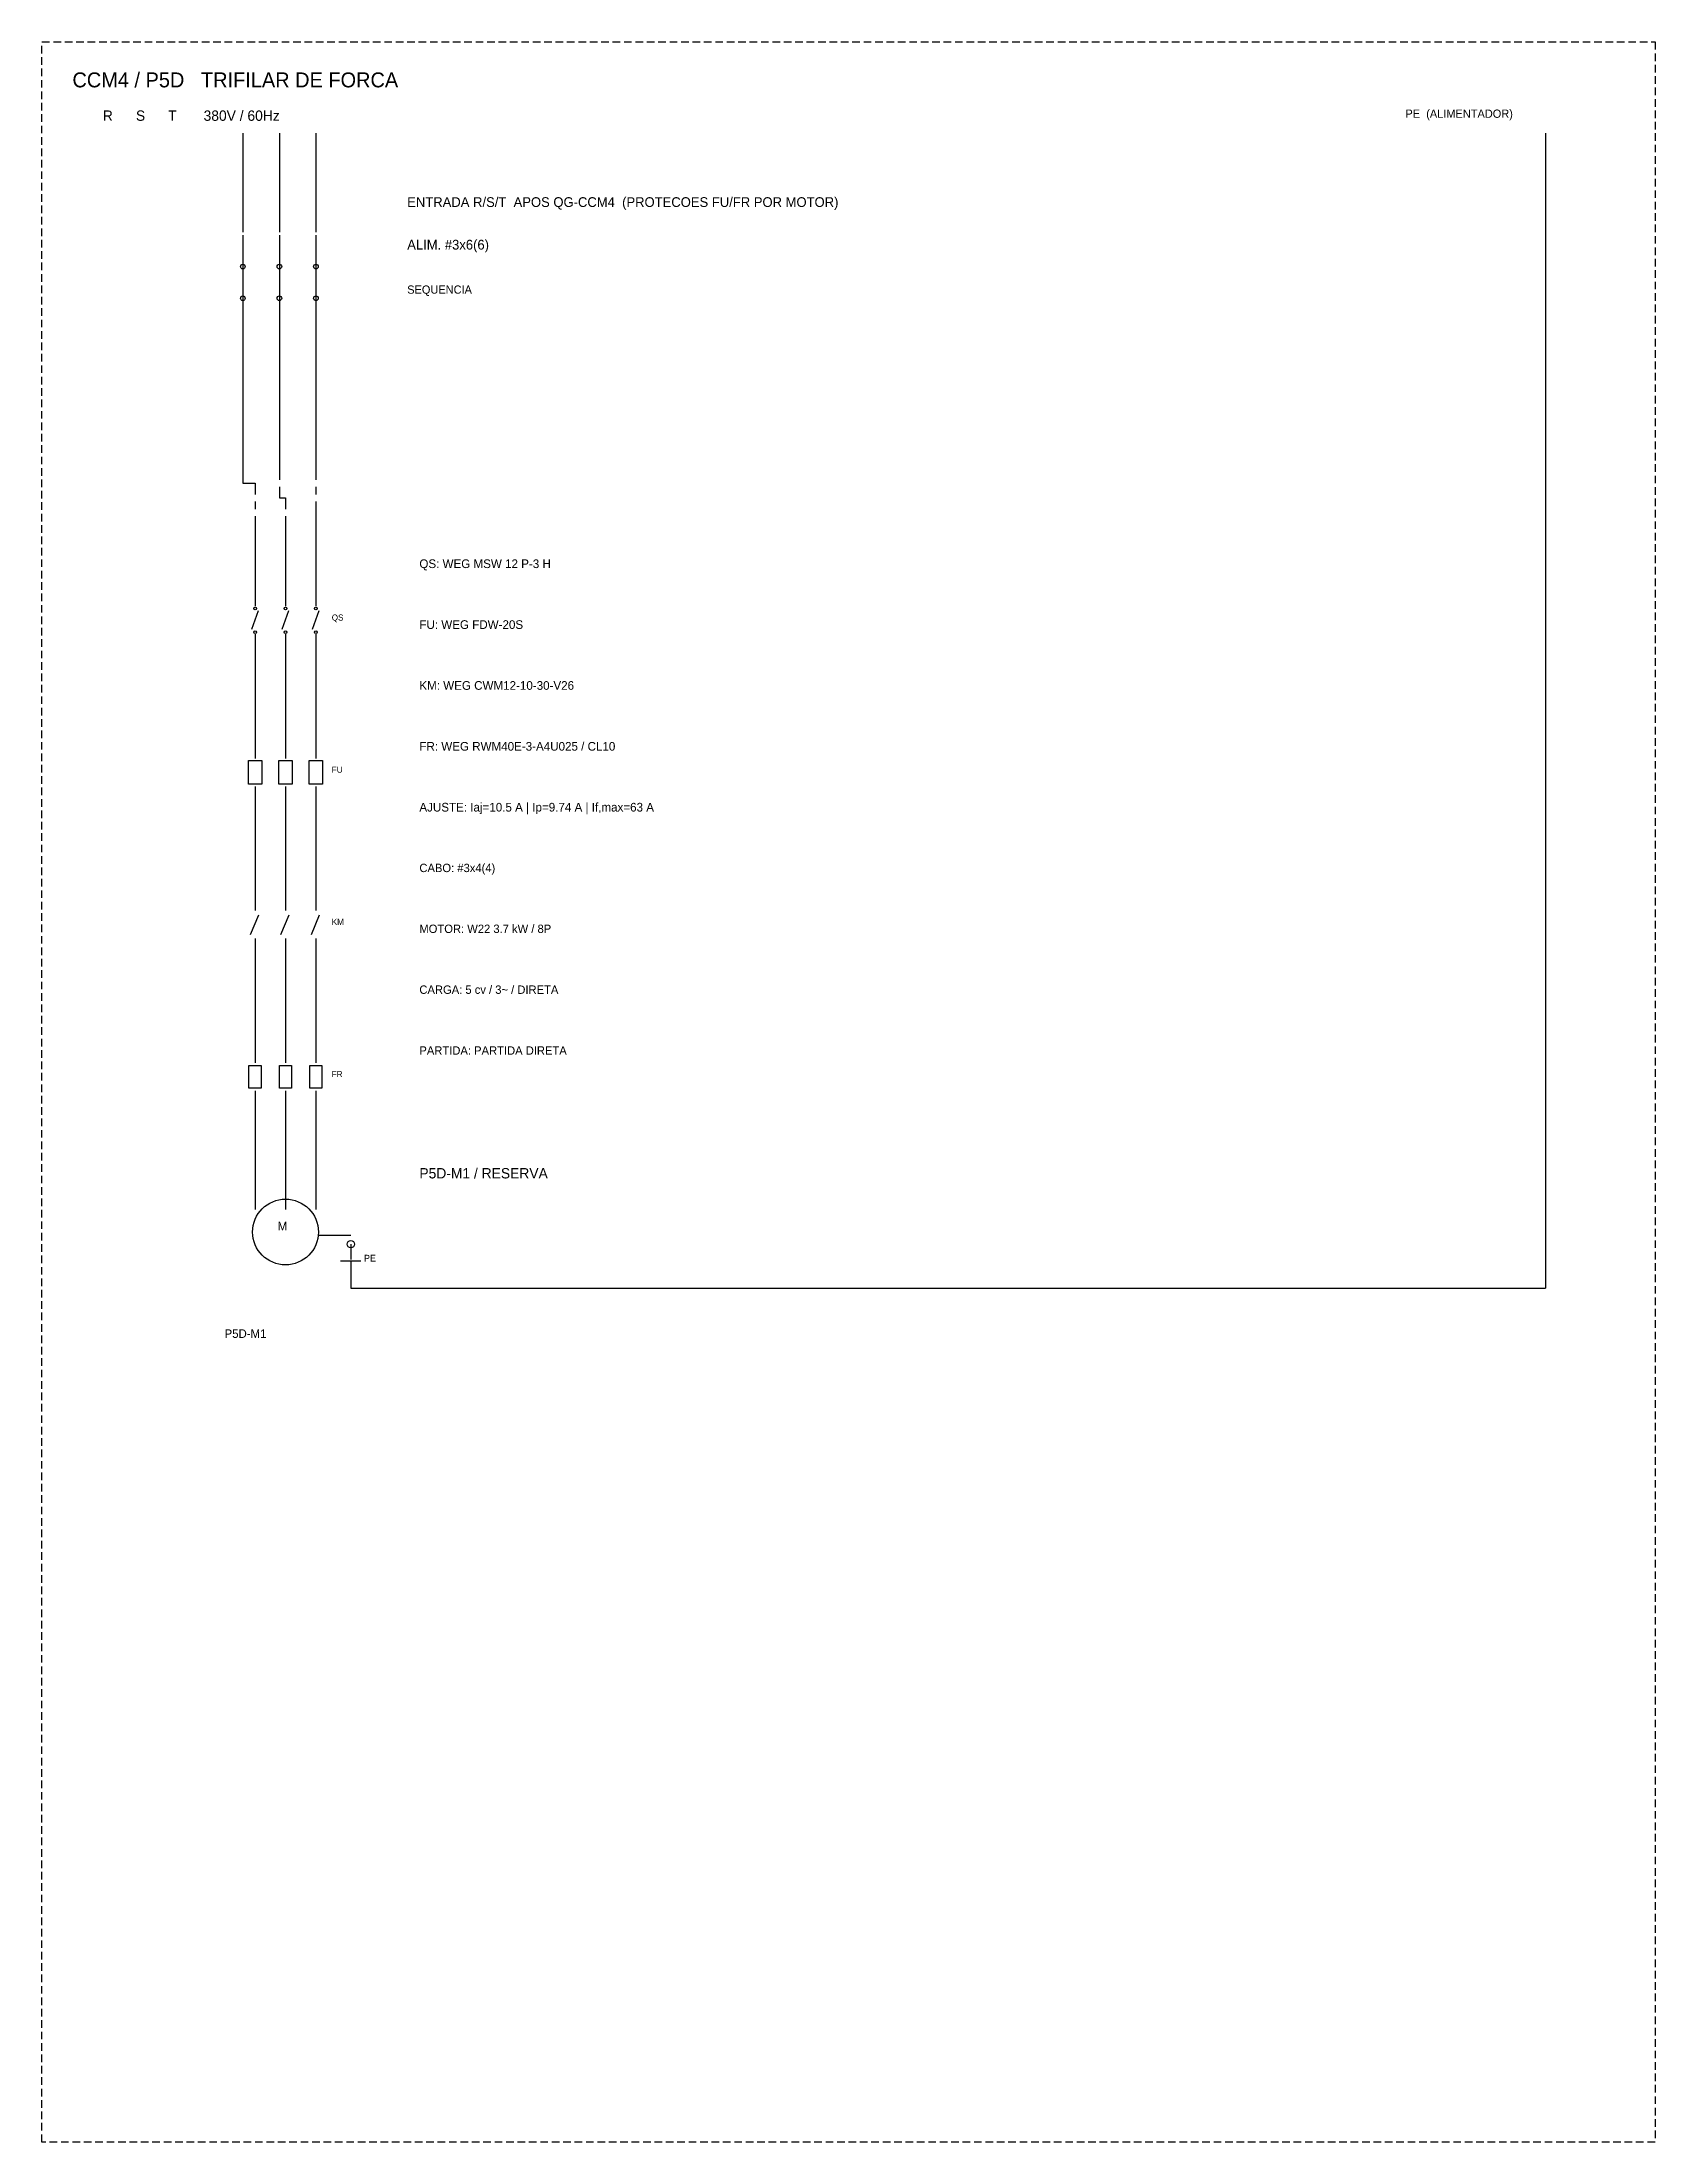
# Model space of a CAD drawing. Extents: x -646 to 641, y -554 to 322.
# Drawn here: x -267 to -214, y -325 to -256 of the extents above; entities that cross this region are included whole.
import ezdxf

# ---------------------------------------------------------------- set-up
doc = ezdxf.new("R2010")
doc.units = 0
doc.header["$MEASUREMENT"] = 0
doc.linetypes.add('HIDDEN', pattern=[0.375, 0.25, -0.125])
doc.layers.add('_ELT_UNIFILAR_PROC_TEXTO', color=1, linetype='Continuous')
doc.layers.add('ELET_TRIFILAR_TEXTO', color=4, linetype='Continuous')
doc.layers.add('ELET_TRIFILAR_DESENHO', color=5, linetype='Continuous', plot=False)

msp = doc.modelspace()

# ---------------------------------------------------------------- texts
at = {"layer": '_ELT_UNIFILAR_PROC_TEXTO', "attachment_point": 1}
for s, insert, char_height in [('P5D-M1 / RESERVA', (-254.6, -293), 0.34), ('P5D-M1', (-261, -298.3), 0.28)]:
    msp.add_mtext(s, dxfattribs=dict(at, insert=insert, char_height=char_height))
at = {"layer": 'ELET_TRIFILAR_TEXTO', "attachment_point": 1}
for s, insert, char_height in [('CCM4 / P5D   TRIFILAR DE FORCA', (-266, -257), 0.49), ('R      S      T       380V / 60Hz', (-265, -258.25), 0.34), ('PE  (ALIMENTADOR)', (-222.2, -258.22), 0.27), ('ENTRADA R/S/T  APOS QG-CCM4  (PROTECOES FU/FR POR MOTOR)', (-255, -261.1), 0.32), ('ALIM. #3x6(6)', (-255, -262.5), 0.32), ('SEQUENCIA  ', (-255, -264), 0.27), ('QS: WEG MSW 12 P-3 H', (-254.6, -273), 0.285), ('QS', (-257.48, -274.81), 0.2), ('FU: WEG FDW-20S', (-254.6, -275), 0.285), ('KM: WEG CWM12-10-30-V26', (-254.6, -277), 0.285), ('FR: WEG RWM40E-3-A4U025 / CL10', (-254.6, -279), 0.285), ('FU', (-257.48, -279.81), 0.2), ('AJUSTE: Iaj=10.5 A | Ip=9.74 A | If,max=63 A', (-254.6, -281), 0.285), ('CABO: #3x4(4)', (-254.6, -283), 0.275), ('KM', (-257.48, -284.81), 0.2), ('MOTOR: W22 3.7 kW / 8P', (-254.6, -285), 0.275), ('CARGA: 5 cv / 3~ / DIRETA', (-254.6, -287), 0.275), ('PARTIDA: PARTIDA DIRETA', (-254.6, -289), 0.275), ('FR', (-257.48, -289.81), 0.2), ('M', (-259.26, -294.76), 0.29), ('PE', (-256.42, -295.85), 0.22)]:
    msp.add_mtext(s, dxfattribs=dict(at, insert=insert, char_height=char_height))

# ---------------------------------------------------------------- linework, layer by layer
at = {"layer": 'ELET_TRIFILAR_DESENHO'}
for p, q in [((-260.4, -259), (-260.4, -262.25)), ((-259.2, -259), (-259.2, -262.25)), ((-258, -259), (-258, -262.25)), ((-217.6, -259), (-217.6, -296.95)), ((-260.4, -262.35), (-260.4, -263.29)), ((-259.2, -262.35), (-259.2, -263.29)), ((-258, -262.35), (-258, -263.29)), ((-260.4, -263.29), (-260.4, -264.51)), ((-259.2, -263.29), (-259.2, -264.51)), ((-258, -263.29), (-258, -264.51)), ((-260.4, -264.51), (-260.4, -265.45)), ((-259.2, -264.51), (-259.2, -265.45)), ((-258, -264.51), (-258, -265.45)), ((-260.4, -265.45), (-260.4, -270.5)), ((-259.2, -265.45), (-259.2, -270.385)), ((-258, -265.45), (-258, -270.385)), ((-260.4, -270.5), (-260, -270.5)), ((-260, -270.5), (-260, -270.865)), ((-260, -271.095), (-260, -271.345)), ((-259.2, -270.615), (-259.2, -270.98)), ((-259.2, -270.98), (-259, -270.98)), ((-259, -270.98), (-259, -271.345)), ((-258, -270.615), (-258, -270.865)), ((-258, -271.095), (-258, -271.46)), ((-260, -271.575), (-260, -272.4)), ((-259, -271.575), (-259, -272.4)), ((-258, -271.46), (-258, -271.46)), ((-258, -271.46), (-258, -272.4)), ((-260, -272.4), (-260, -273.68)), ((-259, -272.4), (-259, -273.68)), ((-258, -272.4), (-258, -273.68)), ((-260, -273.68), (-260, -274.54)), ((-259, -273.68), (-259, -274.54)), ((-258, -273.68), (-258, -274.54)), ((-260.11, -275.29), (-259.89, -274.68)), ((-259.11, -275.29), (-258.89, -274.68)), ((-258.11, -275.29), (-257.89, -274.68)), ((-260, -275.46), (-260, -276.32)), ((-259, -275.46), (-259, -276.32)), ((-258, -275.46), (-258, -276.32)), ((-260, -276.32), (-260, -278.68)), ((-259, -276.32), (-259, -278.68)), ((-258, -276.32), (-258, -278.68)), ((-260, -278.68), (-260, -279.54)), ((-259, -278.68), (-259, -279.54)), ((-258, -278.68), (-258, -279.54)), ((-260, -280.46), (-260, -281.32)), ((-259, -280.46), (-259, -281.32)), ((-258, -280.46), (-258, -281.32)), ((-260, -281.32), (-260, -283.68)), ((-259, -281.32), (-259, -283.68)), ((-258, -281.32), (-258, -283.68)), ((-260, -283.68), (-260, -284.54)), ((-259, -283.68), (-259, -284.54)), ((-258, -283.68), (-258, -284.54)), ((-260.15, -285.33), (-259.88, -284.68)), ((-259.15, -285.33), (-258.88, -284.68)), ((-258.15, -285.33), (-257.88, -284.68)), ((-260, -285.46), (-260, -286.32)), ((-259, -285.46), (-259, -286.32)), ((-258, -285.46), (-258, -286.32)), ((-260, -286.32), (-260, -288.68)), ((-259, -286.32), (-259, -288.68)), ((-258, -286.32), (-258, -288.68)), ((-260, -288.68), (-260, -289.54)), ((-259, -288.68), (-259, -289.54)), ((-258, -288.68), (-258, -289.54)), ((-260, -290.46), (-260, -291.32)), ((-259, -290.46), (-259, -291.32)), ((-258, -290.46), (-258, -291.32)), ((-260, -291.32), (-260, -293)), ((-259, -291.32), (-259, -293)), ((-258, -291.32), (-258, -293)), ((-260, -293), (-260, -294.36)), ((-259, -293), (-259, -294.36)), ((-258, -293), (-258, -294.36)), ((-257.92, -295.2), (-256.85, -295.2)), ((-256.85, -295.5), (-256.85, -296)), ((-257.19, -296.05), (-256.52, -296.05)), ((-256.85, -296.05), (-256.85, -296.95)), ((-256.85, -296.95), (-217.6, -296.95))]:
    msp.add_line(p, q, dxfattribs=at)
at = {"layer": 'ELET_TRIFILAR_DESENHO', "linetype": 'HIDDEN'}
msp.add_lwpolyline([(-267, -256), (-214, -256), (-214, -325), (-267, -325)], close=True, dxfattribs=at)
at = {"layer": 'ELET_TRIFILAR_DESENHO'}
for points in [[(-260.22, -279.61), (-259.78, -279.61), (-259.78, -280.39), (-260.22, -280.39)], [(-259.22, -279.61), (-258.78, -279.61), (-258.78, -280.39), (-259.22, -280.39)], [(-258.22, -279.61), (-257.78, -279.61), (-257.78, -280.39), (-258.22, -280.39)], [(-260.2, -289.63), (-259.8, -289.63), (-259.8, -290.37), (-260.2, -290.37)], [(-259.2, -289.63), (-258.8, -289.63), (-258.8, -290.37), (-259.2, -290.37)], [(-258.2, -289.63), (-257.8, -289.63), (-257.8, -290.37), (-258.2, -290.37)]]:
    msp.add_lwpolyline(points, close=True, dxfattribs=at)
for centre, radius in [((-260.4, -263.38), 0.075), ((-259.2, -263.38), 0.075), ((-258, -263.38), 0.075), ((-260.4, -264.42), 0.075), ((-259.2, -264.42), 0.075), ((-258, -264.42), 0.075), ((-260, -274.61), 0.045), ((-259, -274.61), 0.045), ((-258, -274.61), 0.045), ((-260, -275.39), 0.045), ((-259, -275.39), 0.045), ((-258, -275.39), 0.045), ((-259, -295.1), 1.08), ((-256.85, -295.5), 0.12)]:
    msp.add_circle(centre, radius, dxfattribs=at)

msp.set_redraw_order([(e.dxf.handle, doc.entitydb.next_handle()) for e in msp.query("TEXT MTEXT ATTDEF DIMENSION ARC_DIMENSION")])  # texts and dimensions are drawn at this point

doc.saveas('drawing.dxf')
